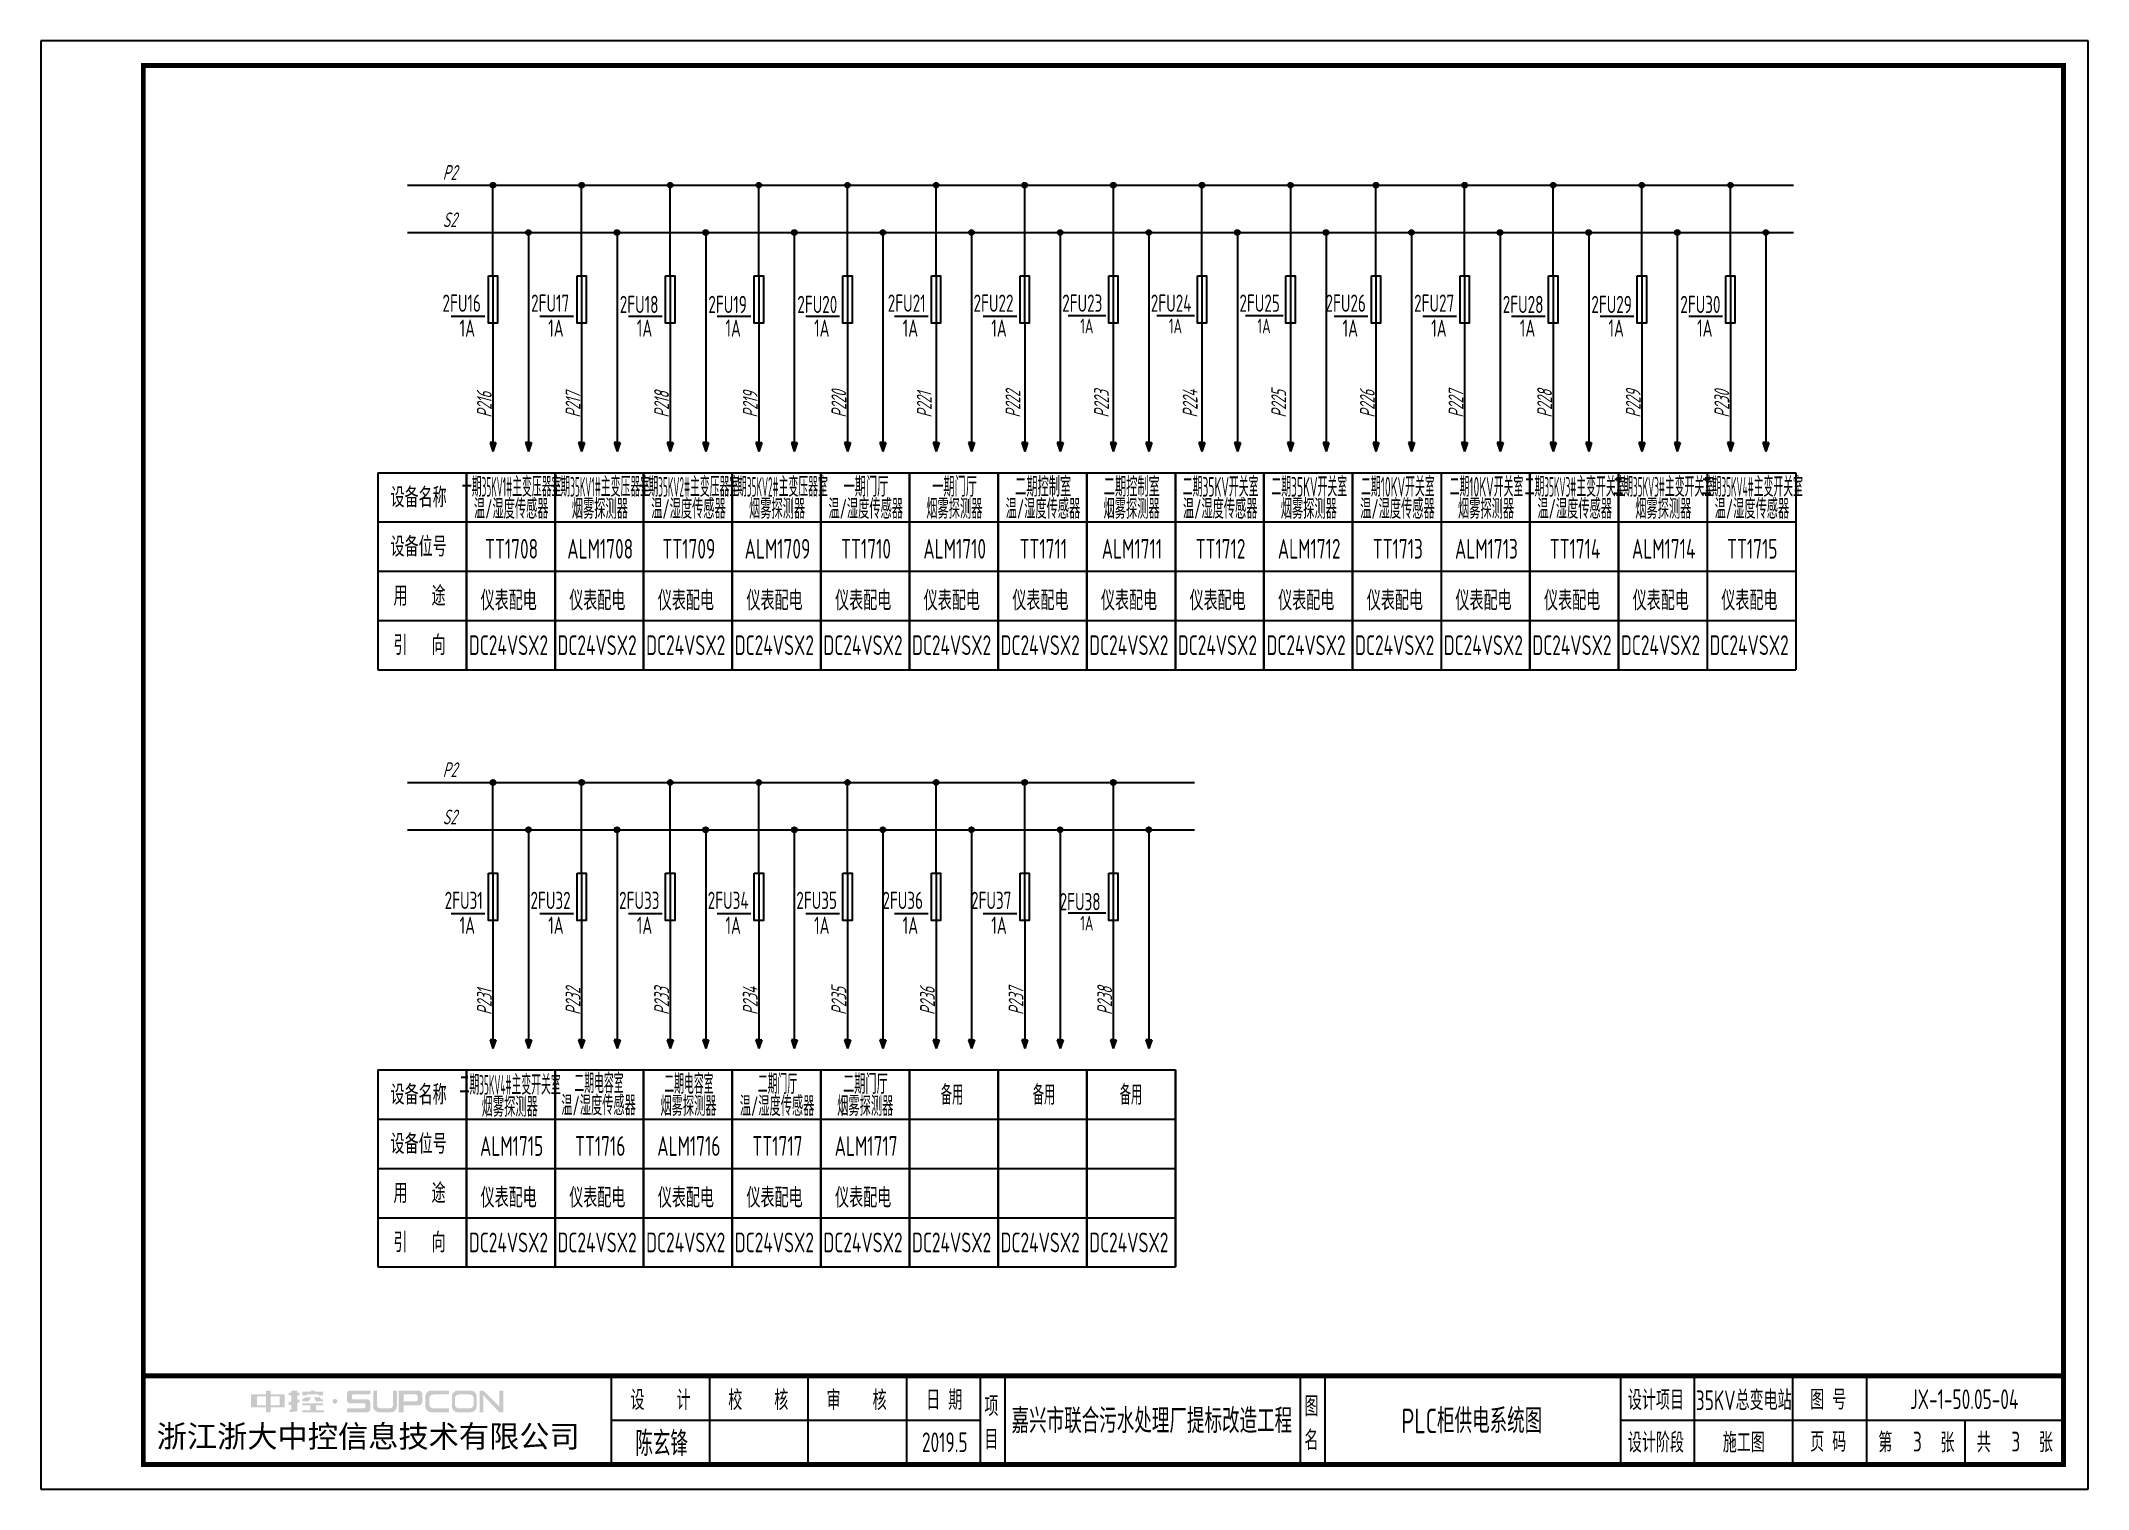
# Model space of a CAD drawing. Header units: millimetres. Extents: x 30557 to 235556, y -116603 to -73383.
# Drawn here: x 223082 to 227240, y -76323 to -73383 of the extents above; entities that cross this region are included whole.
import ezdxf
from ezdxf.enums import TextEntityAlignment as Align

# ---------------------------------------------------------------- set-up
doc = ezdxf.new("R2010")
doc.units = ezdxf.units.MM
for name, color, linetype in [('1', 3, 'Continuous'), ('AXIS', 4, 'Continuous'), ('文本层', 2, 'Continuous')]:
    doc.layers.add(name, color=color, linetype=linetype)
doc.layers.add('_Drawing', color=7, linetype='Continuous', lineweight=25)
doc.styles.add('supcon', font='sceie.shx', dxfattribs={"width": 0.75, "height": 40, "bigfont": 'sceic.shx'})
doc.styles.add('Title', font='', dxfattribs={"height": 45})
doc.styles.get('Title').set_extended_font_data('SimHei')

msp = doc.modelspace()

# ---------------------------------------------------------------- texts
at = {"color": 3, "style": 'supcon', "width": 0.75}
for s, height, p in [('35KV总变电站', 40, (226540.4, -76140.5)), ('陈玄锋', 50, (224342.5, -76228)), ('2019.5', 40, (224917.5, -76228)), ('3', 40, (226893, -76226.6))]:
    msp.add_text(s, height=height, dxfattribs=at).set_placement(p, align=Align.MIDDLE)
at = {"layer": '1', "color": 3, "style": 'supcon', "oblique": 15, "width": 0.75}
for s, p in [('P2', (223897.8, -73665)), ('S2', (223897.8, -73761)), ('P2', (223897.8, -74877.5)), ('S2', (223897.8, -74973.5))]:
    msp.add_text(s, height=30, dxfattribs=at).set_placement(p)
at = {"layer": '1', "color": 7, "style": 'supcon', "width": 0.75}
for s, height, p in [('2FU16', 35, (223897.3, -73932.8)), ('2FU17', 35, (224077.3, -73932.8)), ('2FU18', 35, (224257.3, -73935.4)), ('2FU19', 35, (224437.3, -73935.4)), ('2FU20', 35, (224618, -73935.4)), ('2FU21', 35, (224801.7, -73932.8)), ('2FU22', 35, (224976, -73932.8)), ('2FU23', 35, (225156, -73932.8)), ('2FU24', 35, (225336, -73932.8)), ('2FU25', 35, (225516, -73932.8)), ('2FU26', 35, (225690.8, -73932.8)), ('2FU27', 35, (225870.8, -73932.8)), ('2FU28', 35, (226050.8, -73935.4)), ('2FU29', 35, (226230.8, -73935.4)), ('2FU30', 35, (226411.5, -73935.4)), ('1A', 35, (223932.1, -73983.4)), ('1A', 35, (224112.1, -73983.4)), ('1A', 35, (224292.1, -73983.4)), ('1A', 35, (224472.1, -73983.4)), ('1A', 35, (224652.1, -73983.4)), ('1A', 35, (224832.1, -73983.4)), ('1A', 35, (225012.1, -73983.4)), ('1A', 35, (225725.6, -73983.4)), ('1A', 35, (225905.6, -73983.4)), ('1A', 35, (226085.6, -73983.4)), ('1A', 35, (226265.6, -73983.4)), ('1A', 35, (226445.6, -73983.4)), ('设备名称', 40, (223791.8, -74329.7)), ('设备位号', 40, (223791.8, -74429.7)), ('用   途', 40, (223797.8, -74529.7)), ('仪表配电', 40, (223974.8, -74539)), ('仪表配电', 40, (224154.8, -74539)), ('仪表配电', 40, (224334.8, -74539)), ('仪表配电', 40, (224514.8, -74539)), ('仪表配电', 40, (224694.8, -74539)), ('仪表配电', 40, (224874.8, -74539)), ('仪表配电', 40, (225054.8, -74539)), ('仪表配电', 40, (225234.8, -74539)), ('仪表配电', 40, (225414.8, -74539)), ('仪表配电', 40, (225594.8, -74539)), ('仪表配电', 40, (225774.8, -74539)), ('仪表配电', 40, (225954.8, -74539)), ('仪表配电', 40, (226134.8, -74539)), ('仪表配电', 40, (226314.8, -74539)), ('仪表配电', 40, (226494.8, -74539)), ('引   向', 40, (223797.7, -74629.7)), ('DC24VSX2', 40, (223951, -74629.7)), ('DC24VSX2', 40, (224131, -74629.7)), ('DC24VSX2', 40, (224311, -74629.7)), ('DC24VSX2', 40, (224491, -74629.7)), ('DC24VSX2', 40, (224671, -74629.7)), ('DC24VSX2', 40, (224851, -74629.7)), ('DC24VSX2', 40, (225031, -74629.7)), ('DC24VSX2', 40, (225211, -74629.7)), ('DC24VSX2', 40, (225391, -74629.7)), ('DC24VSX2', 40, (225571, -74629.7)), ('DC24VSX2', 40, (225751, -74629.7)), ('DC24VSX2', 40, (225931, -74629.7)), ('DC24VSX2', 40, (226111, -74629.7)), ('DC24VSX2', 40, (226291, -74629.7)), ('DC24VSX2', 40, (226471, -74629.7)), ('2FU31', 35, (223901.7, -75145.3)), ('2FU32', 35, (224076, -75145.3)), ('2FU33', 35, (224256, -75145.3)), ('2FU34', 35, (224436, -75145.3)), ('2FU35', 35, (224616, -75145.3)), ('2FU36', 35, (224790.8, -75145.3)), ('2FU37', 35, (224970.8, -75145.3)), ('2FU38', 35, (225150.8, -75147.9)), ('1A', 35, (223932.1, -75195.9)), ('1A', 35, (224112.1, -75195.9)), ('1A', 35, (224292.1, -75195.9)), ('1A', 35, (224472.1, -75195.9)), ('1A', 35, (224652.1, -75195.9)), ('1A', 35, (224832.1, -75195.9)), ('1A', 35, (225012.1, -75195.9)), ('设备名称', 40, (223791.8, -75542.3)), ('设备位号', 40, (223791.8, -75642.3)), ('用   途', 40, (223797.8, -75742.3)), ('仪表配电', 40, (223974.8, -75751.5)), ('仪表配电', 40, (224154.8, -75751.5)), ('仪表配电', 40, (224334.8, -75751.5)), ('仪表配电', 40, (224514.8, -75751.5)), ('仪表配电', 40, (224694.8, -75751.5)), ('引   向', 40, (223797.7, -75842.3)), ('DC24VSX2', 40, (223951, -75842.3)), ('DC24VSX2', 40, (224131, -75842.3)), ('DC24VSX2', 40, (224311, -75842.3)), ('DC24VSX2', 40, (224491, -75842.3)), ('DC24VSX2', 40, (224671, -75842.3)), ('DC24VSX2', 40, (224851, -75842.3)), ('DC24VSX2', 40, (225031, -75842.3)), ('DC24VSX2', 40, (225211, -75842.3))]:
    msp.add_text(s, height=height, dxfattribs=at).set_placement(p)
at = {"layer": '1', "color": 0, "style": 'supcon', "width": 0.75}
for p in [(225192.6, -73976.6), (225372.6, -73976.6), (225552.6, -73976.6), (225192.6, -75189.1)]:
    msp.add_text('1A', height=30, dxfattribs=at).set_placement(p)
at = {"layer": '1', "color": 7, "style": 'supcon', "oblique": 15, "width": 0.75}
for s, p in [('P216', (223997.5, -74147.7)), ('P217', (224177.5, -74147.7)), ('P218', (224357.5, -74147.7)), ('P219', (224537.5, -74147.7)), ('P220', (224717.5, -74147.7)), ('P221', (224891, -74147.7)), ('P222', (225071, -74147.7)), ('P223', (225251, -74147.7)), ('P224', (225431, -74147.7)), ('P225', (225611, -74147.7)), ('P226', (225791, -74147.7)), ('P227', (225971, -74147.7)), ('P228', (226151, -74147.7)), ('P229', (226331, -74147.7)), ('P230', (226511, -74147.7)), ('P232', (224177.5, -75360.3)), ('P233', (224357.5, -75360.3)), ('P235', (224717.5, -75360.3)), ('P236', (224897.5, -75360.3)), ('P237', (225077.5, -75360.3)), ('P238', (225257.5, -75360.3)), ('P231', (223997.5, -75360.3)), ('P234', (224537.5, -75360.3))]:
    msp.add_text(s, height=30, rotation=90.2156, dxfattribs=at).set_placement(p)
at = {"layer": '1', "color": 7, "style": 'supcon'}
for s, width, p in [('一期35KV1#主变压器室', 0.4, (224037.8, -74308.2)), ('一期35KV1#主变压器室', 0.4, (224217.8, -74308.2)), ('一期35KV2#主变压器室', 0.4, (224397.8, -74308.2)), ('一期35KV2#主变压器室', 0.4, (224577.8, -74308.2)), ('一期门厅', 0.6, (224757.4, -74308.2)), ('一期门厅', 0.6, (224937.4, -74308.2)), ('二期控制室', 0.6, (225117.4, -74308.2)), ('二期控制室', 0.6, (225297.4, -74308.2)), ('二期35KV开关室', 0.5, (225477.8, -74308.2)), ('二期35KV开关室', 0.5, (225657.8, -74308.2)), ('二期10KV开关室', 0.5, (225837.8, -74308.2)), ('二期10KV开关室', 0.5, (226017.8, -74308.2)), ('二期35KV3#主变开关室', 0.4, (226197.8, -74308.2)), ('二期35KV3#主变开关室', 0.4, (226377.8, -74308.2)), ('二期35KV4#主变开关室', 0.4, (226557.8, -74308.2)), ('温/湿度传感器', 0.6, (224037, -74353)), ('烟雾探测器', 0.6, (224217, -74353)), ('温/湿度传感器', 0.6, (224397, -74353)), ('烟雾探测器', 0.6, (224577, -74353)), ('温/湿度传感器', 0.6, (224757, -74353)), ('烟雾探测器', 0.6, (224937, -74353)), ('温/湿度传感器', 0.6, (225117, -74353)), ('烟雾探测器', 0.6, (225297, -74353)), ('温/湿度传感器', 0.6, (225477, -74353)), ('烟雾探测器', 0.6, (225657, -74353)), ('温/湿度传感器', 0.6, (225837, -74353)), ('烟雾探测器', 0.6, (226017, -74353)), ('温/湿度传感器', 0.6, (226197, -74353)), ('烟雾探测器', 0.6, (226377, -74353)), ('温/湿度传感器', 0.6, (226557, -74353)), ('TT1708', 0.75, (224037.7, -74434)), ('ALM1708', 0.75, (224217.7, -74434)), ('TT1709', 0.75, (224397.7, -74434)), ('ALM1709', 0.75, (224577.7, -74434)), ('TT1710', 0.75, (224757.7, -74434)), ('ALM1710', 0.75, (224937.7, -74434)), ('TT1711', 0.75, (225117.7, -74434)), ('ALM1711', 0.75, (225297.7, -74434)), ('TT1712', 0.75, (225477.7, -74434)), ('ALM1712', 0.75, (225657.7, -74434)), ('TT1713', 0.75, (225837.7, -74434)), ('ALM1713', 0.75, (226017.7, -74434)), ('TT1714', 0.75, (226197.7, -74434)), ('ALM1714', 0.75, (226377.7, -74434)), ('TT1715', 0.75, (226557.7, -74434)), ('二期35KV4#主变开关室', 0.4, (224034.7, -75522.3)), ('二期电容室', 0.4, (224215.1, -75519.4)), ('二期电容室', 0.4, (224397.8, -75520.8)), ('二期门厅', 0.4, (224577.8, -75520.8)), ('二期门厅', 0.6, (224756.3, -75520.8)), ('烟雾探测器', 0.6, (224034, -75567.1)), ('温/湿度传感器', 0.6, (224214.4, -75564.2)), ('烟雾探测器', 0.6, (224397, -75565.5)), ('温/湿度传感器', 0.6, (224577, -75565.5)), ('烟雾探测器', 0.6, (224756, -75565.5)), ('ALM1715', 0.75, (224037.7, -75646.5)), ('TT1716', 0.75, (224217.7, -75646.5)), ('ALM1716', 0.75, (224397.7, -75646.5)), ('TT1717', 0.75, (224577.7, -75646.5)), ('ALM1717', 0.75, (224757.7, -75646.5))]:
    msp.add_text(s, height=40, dxfattribs=dict(at, width=width)).set_placement(p, align=Align.CENTER)
at = {"layer": '_Drawing', "color": 3, "style": 'supcon', "width": 0.75}
for s, height, p in [('JX-1-50.05-04', 40, (226988.2, -76140.5)), ('嘉兴市联合污水处理厂提标改造工程', 50, (225338.1, -76181.9)), ('PLC柜供电系统图', 50, (225988.1, -76181.9)), ('3', 40, (227093, -76226.6))]:
    msp.add_text(s, height=height, dxfattribs=at).set_placement(p, align=Align.MIDDLE)
at = {"layer": '文本层', "color": 7, "style": 'supcon', "width": 0.6}
for p in [(224909.6, -75542.7), (225096.3, -75542.7), (225273, -75542.7)]:
    msp.add_text('备用', height=40, dxfattribs=at).set_placement(p)

# ---------------------------------------------------------------- blocks, each defined once
blk = doc.blocks.new('中控·SUPCON')
at = {"linetype": 'Continuous'}
h = blk.add_hatch(color=2, dxfattribs=at)
h.dxf.hatch_style = 1
h.paths.add_polyline_path([(34, 33), (20, 33), (20, 37), (15, 37), (15, 36), (15, 33), (0, 33), (0, 20), (13, 20), (15, 20), (15, 15), (20, 15), (20, 20), (22, 20), (34, 20)])
h.paths.add_polyline_path([(20, 30), (20, 31), (29, 31), (29, 22), (20, 22)], flags=16)
h.paths.add_polyline_path([(15, 30), (15, 22), (6, 22), (6, 31), (15, 31)], flags=16)
h.paths.add_polyline_path([(47, 32), (49, 32), (49, 35), (47, 35), (47, 37), (41, 37), (41, 35), (38, 35), (38, 32), (41, 32), (41, 25.8), (38, 25), (38, 22), (41, 22.8), (41, 18.3), (39, 17), (39, 15), (47, 16), (47, 24.5), (49, 25), (49, 28), (47, 27.5)])
h.paths.add_polyline_path([(61, 30), (55, 30), (52, 28), (52, 26), (58, 26)])
h.paths.add_polyline_path([(73, 28), (71, 28), (70, 30), (64, 30), (66, 26), (73, 26)])
h.paths.add_polyline_path([(73, 36), (64.6, 36), (64.6, 37), (60.4, 37), (60.4, 36), (52, 36), (52, 32), (56.8, 32), (56.8, 33.1), (68.2, 33.1), (68.2, 32), (73, 32)])
h.paths.add_polyline_path([(66, 22), (73, 22), (73, 24), (52, 24), (52, 22), (60, 22), (60, 17), (52, 17), (52, 15), (74, 15), (74, 17), (66, 17)])
h.paths.add_polyline_path([(82.7, 26.1, 1), (87.6, 26.1, 1)])
h.paths.add_polyline_path([(118, 28), (103.5, 28, -0.414214), (102.5, 29), (102.5, 32, -0.414214), (103.5, 33), (121, 33), (121, 37), (100.5, 37, 0.414214), (97.5, 34), (97.5, 27, 0.414214), (100.5, 24), (115, 24, -0.414214), (116, 23), (116, 20, -0.414214), (115, 19), (97.5, 19), (97.5, 15), (118, 15, 0.414214), (121, 18), (121, 25, 0.414214)])
h.paths.add_polyline_path([(128, 37), (124, 37), (124, 36), (124, 21, 0.414214), (130, 15), (142, 15, 0.414214), (148, 21), (148, 37), (144, 37), (144, 22, -0.414214), (141, 19), (131, 19, -0.414214), (128, 22)])
h.paths.add_polyline_path([(174, 26), (174, 33, 0.414214), (170, 37), (150, 37), (150, 36), (150, 15), (155, 15), (155, 22), (170, 22, 0.414214)])
h.paths.add_polyline_path([(167, 26), (155, 26), (155, 33), (167, 33, -0.414214), (169, 31), (169, 28, -0.414214)], flags=16)
h.paths.add_polyline_path([(201, 19), (185, 19, -0.414214), (181, 23), (181, 29, -0.414214), (185, 33), (201, 33), (201, 37), (183, 37, 0.414214), (177, 31), (177, 21, 0.414214), (183, 15), (201, 15)])
h.paths.add_polyline_path([(229, 21), (229, 31, 0.414214), (223, 37), (210, 37, 0.414214), (204, 31), (204, 21, 0.414214), (210, 15), (223, 15, 0.414214)])
h.paths.add_polyline_path([(207, 23), (207, 29, -0.414214), (211, 33), (222, 33, -0.414214), (226, 29), (226, 23, -0.414214), (222, 19), (211, 19, -0.414214)], flags=16)
h.paths.add_polyline_path([(236, 32.1), (252, 15), (256, 15), (256, 37), (252, 37), (252, 21), (236, 37), (232, 37), (232, 36), (232, 15), (236, 15)])
h = blk.add_hatch(color=2, dxfattribs=at)
h.dxf.hatch_style = 1
h.paths.add_polyline_path([(34, 33), (20, 33), (20, 37), (15, 37), (15, 36), (15, 33), (0, 33), (0, 20), (13, 20), (15, 20), (15, 15), (20, 15), (20, 20), (22, 20), (34, 20)])
h.paths.add_polyline_path([(20, 30), (20, 31), (29, 31), (29, 22), (20, 22)], flags=16)
h.paths.add_polyline_path([(15, 30), (15, 22), (6, 22), (6, 31), (15, 31)], flags=16)
h.paths.add_polyline_path([(47, 32), (49, 32), (49, 35), (47, 35), (47, 37), (41, 37), (41, 35), (38, 35), (38, 32), (41, 32), (41, 25.8), (38, 25), (38, 22), (41, 22.8), (41, 18.3), (39, 17), (39, 15), (47, 16), (47, 24.5), (49, 25), (49, 28), (47, 27.5)])
h.paths.add_polyline_path([(61, 30), (55, 30), (52, 28), (52, 26), (58, 26)])
h.paths.add_polyline_path([(73, 28), (71, 28), (70, 30), (64, 30), (66, 26), (73, 26)])
h.paths.add_polyline_path([(73, 36), (64.6, 36), (64.6, 37), (60.4, 37), (60.4, 36), (52, 36), (52, 32), (56.8, 32), (56.8, 33.1), (68.2, 33.1), (68.2, 32), (73, 32)])
h.paths.add_polyline_path([(66, 22), (73, 22), (73, 24), (52, 24), (52, 22), (60, 22), (60, 17), (52, 17), (52, 15), (74, 15), (74, 17), (66, 17)])
h.paths.add_polyline_path([(82.7, 26.1, 1), (87.6, 26.1, 1)])
h.paths.add_polyline_path([(118, 28), (103.5, 28, -0.414214), (102.5, 29), (102.5, 32, -0.414214), (103.5, 33), (121, 33), (121, 37), (100.5, 37, 0.414214), (97.5, 34), (97.5, 27, 0.414214), (100.5, 24), (115, 24, -0.414214), (116, 23), (116, 20, -0.414214), (115, 19), (97.5, 19), (97.5, 15), (118, 15, 0.414214), (121, 18), (121, 25, 0.414214)])
h.paths.add_polyline_path([(128, 37), (124, 37), (124, 36), (124, 21, 0.414214), (130, 15), (142, 15, 0.414214), (148, 21), (148, 37), (144, 37), (144, 22, -0.414214), (141, 19), (131, 19, -0.414214), (128, 22)])
h.paths.add_polyline_path([(174, 26), (174, 33, 0.414214), (170, 37), (150, 37), (150, 36), (150, 15), (155, 15), (155, 22), (170, 22, 0.414214)])
h.paths.add_polyline_path([(167, 26), (155, 26), (155, 33), (167, 33, -0.414214), (169, 31), (169, 28, -0.414214)], flags=16)
h.paths.add_polyline_path([(201, 19), (185, 19, -0.414214), (181, 23), (181, 29, -0.414214), (185, 33), (201, 33), (201, 37), (183, 37, 0.414214), (177, 31), (177, 21, 0.414214), (183, 15), (201, 15)])
h.paths.add_polyline_path([(229, 21), (229, 31, 0.414214), (223, 37), (210, 37, 0.414214), (204, 31), (204, 21, 0.414214), (210, 15), (223, 15, 0.414214)])
h.paths.add_polyline_path([(207, 23), (207, 29, -0.414214), (211, 33), (222, 33, -0.414214), (226, 29), (226, 23, -0.414214), (222, 19), (211, 19, -0.414214)], flags=16)
h.paths.add_polyline_path([(236, 32.1), (252, 15), (256, 15), (256, 37), (252, 37), (252, 21), (236, 37), (232, 37), (232, 36), (232, 15), (236, 15)])
h = blk.add_hatch(color=2, dxfattribs=at)
h.dxf.hatch_style = 1
h.paths.add_polyline_path([(34, 33), (20, 33), (20, 37), (15, 37), (15, 36), (15, 33), (0, 33), (0, 20), (13, 20), (15, 20), (15, 15), (20, 15), (20, 20), (22, 20), (34, 20)])
h.paths.add_polyline_path([(20, 30), (20, 31), (29, 31), (29, 22), (20, 22)], flags=16)
h.paths.add_polyline_path([(15, 30), (15, 22), (6, 22), (6, 31), (15, 31)], flags=16)
h.paths.add_polyline_path([(47, 32), (49, 32), (49, 35), (47, 35), (47, 37), (41, 37), (41, 35), (38, 35), (38, 32), (41, 32), (41, 25.8), (38, 25), (38, 22), (41, 22.8), (41, 18.3), (39, 17), (39, 15), (47, 16), (47, 24.5), (49, 25), (49, 28), (47, 27.5)])
h.paths.add_polyline_path([(61, 30), (55, 30), (52, 28), (52, 26), (58, 26)])
h.paths.add_polyline_path([(73, 28), (71, 28), (70, 30), (64, 30), (66, 26), (73, 26)])
h.paths.add_polyline_path([(73, 36), (64.6, 36), (64.6, 37), (60.4, 37), (60.4, 36), (52, 36), (52, 32), (56.8, 32), (56.8, 33.1), (68.2, 33.1), (68.2, 32), (73, 32)])
h.paths.add_polyline_path([(66, 22), (73, 22), (73, 24), (52, 24), (52, 22), (60, 22), (60, 17), (52, 17), (52, 15), (74, 15), (74, 17), (66, 17)])
h.paths.add_polyline_path([(82.7, 26.1, 1), (87.6, 26.1, 1)])
h.paths.add_polyline_path([(118, 28), (103.5, 28, -0.414214), (102.5, 29), (102.5, 32, -0.414214), (103.5, 33), (121, 33), (121, 37), (100.5, 37, 0.414214), (97.5, 34), (97.5, 27, 0.414214), (100.5, 24), (115, 24, -0.414214), (116, 23), (116, 20, -0.414214), (115, 19), (97.5, 19), (97.5, 15), (118, 15, 0.414214), (121, 18), (121, 25, 0.414214)])
h.paths.add_polyline_path([(128, 37), (124, 37), (124, 36), (124, 21, 0.414214), (130, 15), (142, 15, 0.414214), (148, 21), (148, 37), (144, 37), (144, 22, -0.414214), (141, 19), (131, 19, -0.414214), (128, 22)])
h.paths.add_polyline_path([(174, 26), (174, 33, 0.414214), (170, 37), (150, 37), (150, 36), (150, 15), (155, 15), (155, 22), (170, 22, 0.414214)])
h.paths.add_polyline_path([(167, 26), (155, 26), (155, 33), (167, 33, -0.414214), (169, 31), (169, 28, -0.414214)], flags=16)
h.paths.add_polyline_path([(201, 19), (185, 19, -0.414214), (181, 23), (181, 29, -0.414214), (185, 33), (201, 33), (201, 37), (183, 37, 0.414214), (177, 31), (177, 21, 0.414214), (183, 15), (201, 15)])
h.paths.add_polyline_path([(229, 21), (229, 31, 0.414214), (223, 37), (210, 37, 0.414214), (204, 31), (204, 21, 0.414214), (210, 15), (223, 15, 0.414214)])
h.paths.add_polyline_path([(207, 23), (207, 29, -0.414214), (211, 33), (222, 33, -0.414214), (226, 29), (226, 23, -0.414214), (222, 19), (211, 19, -0.414214)], flags=16)
h.paths.add_polyline_path([(236, 32.1), (252, 15), (256, 15), (256, 37), (252, 37), (252, 21), (236, 37), (232, 37), (232, 36), (232, 15), (236, 15)])
h = blk.add_hatch(color=2, dxfattribs=at)
h.dxf.hatch_style = 1
h.paths.add_polyline_path([(34, 33), (20, 33), (20, 37), (15, 37), (15, 36), (15, 33), (0, 33), (0, 20), (13, 20), (15, 20), (15, 15), (20, 15), (20, 20), (22, 20), (34, 20)])
h.paths.add_polyline_path([(20, 30), (20, 31), (29, 31), (29, 22), (20, 22)], flags=16)
h.paths.add_polyline_path([(15, 30), (15, 22), (6, 22), (6, 31), (15, 31)], flags=16)
h.paths.add_polyline_path([(47, 32), (49, 32), (49, 35), (47, 35), (47, 37), (41, 37), (41, 35), (38, 35), (38, 32), (41, 32), (41, 25.8), (38, 25), (38, 22), (41, 22.8), (41, 18.3), (39, 17), (39, 15), (47, 16), (47, 24.5), (49, 25), (49, 28), (47, 27.5)])
h.paths.add_polyline_path([(61, 30), (55, 30), (52, 28), (52, 26), (58, 26)])
h.paths.add_polyline_path([(73, 28), (71, 28), (70, 30), (64, 30), (66, 26), (73, 26)])
h.paths.add_polyline_path([(73, 36), (64.6, 36), (64.6, 37), (60.4, 37), (60.4, 36), (52, 36), (52, 32), (56.8, 32), (56.8, 33.1), (68.2, 33.1), (68.2, 32), (73, 32)])
h.paths.add_polyline_path([(66, 22), (73, 22), (73, 24), (52, 24), (52, 22), (60, 22), (60, 17), (52, 17), (52, 15), (74, 15), (74, 17), (66, 17)])
h.paths.add_polyline_path([(82.7, 26.1, 1), (87.6, 26.1, 1)])
h.paths.add_polyline_path([(118, 28), (103.5, 28, -0.414214), (102.5, 29), (102.5, 32, -0.414214), (103.5, 33), (121, 33), (121, 37), (100.5, 37, 0.414214), (97.5, 34), (97.5, 27, 0.414214), (100.5, 24), (115, 24, -0.414214), (116, 23), (116, 20, -0.414214), (115, 19), (97.5, 19), (97.5, 15), (118, 15, 0.414214), (121, 18), (121, 25, 0.414214)])
h.paths.add_polyline_path([(128, 37), (124, 37), (124, 36), (124, 21, 0.414214), (130, 15), (142, 15, 0.414214), (148, 21), (148, 37), (144, 37), (144, 22, -0.414214), (141, 19), (131, 19, -0.414214), (128, 22)])
h.paths.add_polyline_path([(174, 26), (174, 33, 0.414214), (170, 37), (150, 37), (150, 36), (150, 15), (155, 15), (155, 22), (170, 22, 0.414214)])
h.paths.add_polyline_path([(167, 26), (155, 26), (155, 33), (167, 33, -0.414214), (169, 31), (169, 28, -0.414214)], flags=16)
h.paths.add_polyline_path([(201, 19), (185, 19, -0.414214), (181, 23), (181, 29, -0.414214), (185, 33), (201, 33), (201, 37), (183, 37, 0.414214), (177, 31), (177, 21, 0.414214), (183, 15), (201, 15)])
h.paths.add_polyline_path([(229, 21), (229, 31, 0.414214), (223, 37), (210, 37, 0.414214), (204, 31), (204, 21, 0.414214), (210, 15), (223, 15, 0.414214)])
h.paths.add_polyline_path([(207, 23), (207, 29, -0.414214), (211, 33), (222, 33, -0.414214), (226, 29), (226, 23, -0.414214), (222, 19), (211, 19, -0.414214)], flags=16)
h.paths.add_polyline_path([(236, 32.1), (252, 15), (256, 15), (256, 37), (252, 37), (252, 21), (236, 37), (232, 37), (232, 36), (232, 15), (236, 15)])
h = blk.add_hatch(color=2, dxfattribs=at)
h.dxf.hatch_style = 1
h.paths.add_polyline_path([(34, 33), (20, 33), (20, 37), (15, 37), (15, 36), (15, 33), (0, 33), (0, 20), (13, 20), (15, 20), (15, 15), (20, 15), (20, 20), (22, 20), (34, 20)])
h.paths.add_polyline_path([(20, 30), (20, 31), (29, 31), (29, 22), (20, 22)], flags=16)
h.paths.add_polyline_path([(15, 30), (15, 22), (6, 22), (6, 31), (15, 31)], flags=16)
h.paths.add_polyline_path([(47, 32), (49, 32), (49, 35), (47, 35), (47, 37), (41, 37), (41, 35), (38, 35), (38, 32), (41, 32), (41, 25.8), (38, 25), (38, 22), (41, 22.8), (41, 18.3), (39, 17), (39, 15), (47, 16), (47, 24.5), (49, 25), (49, 28), (47, 27.5)])
h.paths.add_polyline_path([(61, 30), (55, 30), (52, 28), (52, 26), (58, 26)])
h.paths.add_polyline_path([(73, 28), (71, 28), (70, 30), (64, 30), (66, 26), (73, 26)])
h.paths.add_polyline_path([(73, 36), (64.6, 36), (64.6, 37), (60.4, 37), (60.4, 36), (52, 36), (52, 32), (56.8, 32), (56.8, 33.1), (68.2, 33.1), (68.2, 32), (73, 32)])
h.paths.add_polyline_path([(66, 22), (73, 22), (73, 24), (52, 24), (52, 22), (60, 22), (60, 17), (52, 17), (52, 15), (74, 15), (74, 17), (66, 17)])
h.paths.add_polyline_path([(82.7, 26.1, 1), (87.6, 26.1, 1)])
h.paths.add_polyline_path([(118, 28), (103.5, 28, -0.414214), (102.5, 29), (102.5, 32, -0.414214), (103.5, 33), (121, 33), (121, 37), (100.5, 37, 0.414214), (97.5, 34), (97.5, 27, 0.414214), (100.5, 24), (115, 24, -0.414214), (116, 23), (116, 20, -0.414214), (115, 19), (97.5, 19), (97.5, 15), (118, 15, 0.414214), (121, 18), (121, 25, 0.414214)])
h.paths.add_polyline_path([(128, 37), (124, 37), (124, 36), (124, 21, 0.414214), (130, 15), (142, 15, 0.414214), (148, 21), (148, 37), (144, 37), (144, 22, -0.414214), (141, 19), (131, 19, -0.414214), (128, 22)])
h.paths.add_polyline_path([(174, 26), (174, 33, 0.414214), (170, 37), (150, 37), (150, 36), (150, 15), (155, 15), (155, 22), (170, 22, 0.414214)])
h.paths.add_polyline_path([(167, 26), (155, 26), (155, 33), (167, 33, -0.414214), (169, 31), (169, 28, -0.414214)], flags=16)
h.paths.add_polyline_path([(201, 19), (185, 19, -0.414214), (181, 23), (181, 29, -0.414214), (185, 33), (201, 33), (201, 37), (183, 37, 0.414214), (177, 31), (177, 21, 0.414214), (183, 15), (201, 15)])
h.paths.add_polyline_path([(229, 21), (229, 31, 0.414214), (223, 37), (210, 37, 0.414214), (204, 31), (204, 21, 0.414214), (210, 15), (223, 15, 0.414214)])
h.paths.add_polyline_path([(207, 23), (207, 29, -0.414214), (211, 33), (222, 33, -0.414214), (226, 29), (226, 23, -0.414214), (222, 19), (211, 19, -0.414214)], flags=16)
h.paths.add_polyline_path([(236, 32.1), (252, 15), (256, 15), (256, 37), (252, 37), (252, 21), (236, 37), (232, 37), (232, 36), (232, 15), (236, 15)])
h = blk.add_hatch(color=2, dxfattribs=at)
h.dxf.hatch_style = 1
h.paths.add_polyline_path([(34, 33), (20, 33), (20, 37), (15, 37), (15, 36), (15, 33), (0, 33), (0, 20), (13, 20), (15, 20), (15, 15), (20, 15), (20, 20), (22, 20), (34, 20)])
h.paths.add_polyline_path([(20, 30), (20, 31), (29, 31), (29, 22), (20, 22)], flags=16)
h.paths.add_polyline_path([(15, 30), (15, 22), (6, 22), (6, 31), (15, 31)], flags=16)
h.paths.add_polyline_path([(47, 32), (49, 32), (49, 35), (47, 35), (47, 37), (41, 37), (41, 35), (38, 35), (38, 32), (41, 32), (41, 25.8), (38, 25), (38, 22), (41, 22.8), (41, 18.3), (39, 17), (39, 15), (47, 16), (47, 24.5), (49, 25), (49, 28), (47, 27.5)])
h.paths.add_polyline_path([(61, 30), (55, 30), (52, 28), (52, 26), (58, 26)])
h.paths.add_polyline_path([(73, 28), (71, 28), (70, 30), (64, 30), (66, 26), (73, 26)])
h.paths.add_polyline_path([(73, 36), (64.6, 36), (64.6, 37), (60.4, 37), (60.4, 36), (52, 36), (52, 32), (56.8, 32), (56.8, 33.1), (68.2, 33.1), (68.2, 32), (73, 32)])
h.paths.add_polyline_path([(66, 22), (73, 22), (73, 24), (52, 24), (52, 22), (60, 22), (60, 17), (52, 17), (52, 15), (74, 15), (74, 17), (66, 17)])
h.paths.add_polyline_path([(82.7, 26.1, 1), (87.6, 26.1, 1)])
h.paths.add_polyline_path([(118, 28), (103.5, 28, -0.414214), (102.5, 29), (102.5, 32, -0.414214), (103.5, 33), (121, 33), (121, 37), (100.5, 37, 0.414214), (97.5, 34), (97.5, 27, 0.414214), (100.5, 24), (115, 24, -0.414214), (116, 23), (116, 20, -0.414214), (115, 19), (97.5, 19), (97.5, 15), (118, 15, 0.414214), (121, 18), (121, 25, 0.414214)])
h.paths.add_polyline_path([(128, 37), (124, 37), (124, 36), (124, 21, 0.414214), (130, 15), (142, 15, 0.414214), (148, 21), (148, 37), (144, 37), (144, 22, -0.414214), (141, 19), (131, 19, -0.414214), (128, 22)])
h.paths.add_polyline_path([(174, 26), (174, 33, 0.414214), (170, 37), (150, 37), (150, 36), (150, 15), (155, 15), (155, 22), (170, 22, 0.414214)])
h.paths.add_polyline_path([(167, 26), (155, 26), (155, 33), (167, 33, -0.414214), (169, 31), (169, 28, -0.414214)], flags=16)
h.paths.add_polyline_path([(201, 19), (185, 19, -0.414214), (181, 23), (181, 29, -0.414214), (185, 33), (201, 33), (201, 37), (183, 37, 0.414214), (177, 31), (177, 21, 0.414214), (183, 15), (201, 15)])
h.paths.add_polyline_path([(229, 21), (229, 31, 0.414214), (223, 37), (210, 37, 0.414214), (204, 31), (204, 21, 0.414214), (210, 15), (223, 15, 0.414214)])
h.paths.add_polyline_path([(207, 23), (207, 29, -0.414214), (211, 33), (222, 33, -0.414214), (226, 29), (226, 23, -0.414214), (222, 19), (211, 19, -0.414214)], flags=16)
h.paths.add_polyline_path([(236, 32.1), (252, 15), (256, 15), (256, 37), (252, 37), (252, 21), (236, 37), (232, 37), (232, 36), (232, 15), (236, 15)])
blk = doc.blocks.new('supcon图框')
at = {"linetype": 'Continuous'}
for p, q in [((6145.7, 4361.7), (1987.7, 4361.7)), ((1987.7, 4361.7), (1987.7, 1421.7)), ((6145.7, 1421.7), (6145.7, 4361.7)), ((1987.7, 1421.7), (6145.7, 1421.7))]:
    blk.add_line(p, q, dxfattribs=at)
for p, q in [((3145.7, 1651.7), (3145.7, 1471.7)), ((3345.7, 1651.7), (3345.7, 1471.7)), ((3545.7, 1651.7), (3545.7, 1471.7)), ((3745.7, 1651.7), (3745.7, 1471.7)), ((3895.7, 1651.7), (3895.7, 1471.7)), ((3945.7, 1651.7), (3945.7, 1471.7)), ((4545.7, 1651.7), (4545.7, 1471.7)), ((4595.7, 1651.7), (4595.7, 1471.7)), ((5195.7, 1651.7), (5195.7, 1471.7)), ((5345.7, 1651.7), (5345.7, 1471.7)), ((5545.7, 1651.7), (5545.7, 1471.7)), ((5695.7, 1651.7), (5695.7, 1471.7)), ((3145.7, 1561.7), (3895.7, 1561.7)), ((5195.7, 1561.7), (6095.7, 1561.7)), ((5895.7, 1561.7), (5895.7, 1471.7))]:
    blk.add_line(p, q)
at = {"linetype": 'Continuous', "const_width": 10}
blk.add_lwpolyline([(2195.7, 4311.7), (6095.7, 4311.7), (6095.7, 1471.7), (2195.7, 1471.7)], close=True, dxfattribs=at)
blk.add_lwpolyline([(2195.7, 1651.7), (6095.7, 1651.7)], dxfattribs=at)
at = {"linetype": 'Continuous', "xscale": 2, "yscale": 2, "zscale": 2}
blk.add_blockref('中控·SUPCON', (2414.6, 1547.7), dxfattribs=at)
at = {"style": 'supcon', "width": 0.75}
for s, p in [('设    计', (3246.2, 1604.2)), ('校    核', (3444.8, 1604.2)), ('审    核', (3644.5, 1604.2)), ('日 期', (3822.5, 1604.2)), ('设计项目', (5268, 1604.2)), ('图 号', (5618, 1604.2)), ('项', (3918.2, 1590.7)), ('图', (4568.2, 1590.7)), ('目', (3918.2, 1522.9)), ('名', (4568.2, 1522.9)), ('设计阶段', (5268, 1518.1)), ('施工图', (5446.5, 1518.1)), ('页 码', (5618, 1518.1)), ('第      张', (5797, 1518.1)), ('共      张', (5997, 1518.1))]:
    blk.add_text(s, height=40, dxfattribs=at).set_placement(p, align=Align.MIDDLE)
at = {"style": 'Title'}
blk.add_text('浙江浙大中控信息技术有限公司', height=45, dxfattribs=at).set_placement((2222.8, 1506.2))

# ---------------------------------------------------------------- hatches: boundary and pattern name
h = msp.add_hatch(color=256)
h.dxf.hatch_style = 1
h.paths.add_polyline_path([(224004.9, -73675.8, 1), (223994.9, -73675.8, 1)])
h = msp.add_hatch(color=256)
h.dxf.hatch_style = 1
h.paths.add_polyline_path([(224184.9, -73675.7, 1), (224174.9, -73675.7, 1)])
h = msp.add_hatch(color=256)
h.dxf.hatch_style = 1
h.paths.add_polyline_path([(224364.9, -73675.8, 1), (224354.9, -73675.8, 1)])
h = msp.add_hatch(color=256)
h.dxf.hatch_style = 1
h.paths.add_polyline_path([(224544.9, -73675.8, 1), (224534.9, -73675.8, 1)])
h = msp.add_hatch(color=256)
h.dxf.hatch_style = 1
h.paths.add_polyline_path([(224724.9, -73675.8, 1), (224714.9, -73675.8, 1)])
h = msp.add_hatch(color=256)
h.dxf.hatch_style = 1
h.paths.add_polyline_path([(224904.9, -73675.7, 1), (224894.9, -73675.7, 1)])
h = msp.add_hatch(color=256)
h.dxf.hatch_style = 1
h.paths.add_polyline_path([(225084.9, -73675.7, 1), (225074.9, -73675.7, 1)])
h = msp.add_hatch(color=256)
h.dxf.hatch_style = 1
h.paths.add_polyline_path([(225264.9, -73675.7, 1), (225254.9, -73675.7, 1)])
h = msp.add_hatch(color=256)
h.dxf.hatch_style = 1
h.paths.add_polyline_path([(225444.9, -73675.8, 1), (225434.9, -73675.8, 1)])
h = msp.add_hatch(color=256)
h.dxf.hatch_style = 1
h.paths.add_polyline_path([(225624.9, -73675.8, 1), (225614.9, -73675.8, 1)])
h = msp.add_hatch(color=256)
h.dxf.hatch_style = 1
h.paths.add_polyline_path([(225798.4, -73675.8, 1), (225788.4, -73675.8, 1)])
h = msp.add_hatch(color=256)
h.dxf.hatch_style = 1
h.paths.add_polyline_path([(225978.4, -73675.7, 1), (225968.4, -73675.7, 1)])
h = msp.add_hatch(color=256)
h.dxf.hatch_style = 1
h.paths.add_polyline_path([(226158.4, -73675.8, 1), (226148.4, -73675.8, 1)])
h = msp.add_hatch(color=256)
h.dxf.hatch_style = 1
h.paths.add_polyline_path([(226338.4, -73675.8, 1), (226328.4, -73675.8, 1)])
h = msp.add_hatch(color=256)
h.dxf.hatch_style = 1
h.paths.add_polyline_path([(226518.4, -73675.8, 1), (226508.4, -73675.8, 1)])
h = msp.add_hatch(color=256)
h.dxf.hatch_style = 1
h.paths.add_polyline_path([(224076.9, -73771.8, 1), (224066.9, -73771.8, 1)])
h = msp.add_hatch(color=256)
h.dxf.hatch_style = 1
h.paths.add_polyline_path([(224256.9, -73771.8, 1), (224246.9, -73771.8, 1)])
h = msp.add_hatch(color=256)
h.dxf.hatch_style = 1
h.paths.add_polyline_path([(224436.9, -73771.8, 1), (224426.9, -73771.8, 1)])
h = msp.add_hatch(color=256)
h.dxf.hatch_style = 1
h.paths.add_polyline_path([(224616.9, -73771.8, 1), (224606.9, -73771.8, 1)])
h = msp.add_hatch(color=256)
h.dxf.hatch_style = 1
h.paths.add_polyline_path([(224796.9, -73771.8, 1), (224786.9, -73771.8, 1)])
h = msp.add_hatch(color=256)
h.dxf.hatch_style = 1
h.paths.add_polyline_path([(224976.9, -73771.8, 1), (224966.9, -73771.8, 1)])
h = msp.add_hatch(color=256)
h.dxf.hatch_style = 1
h.paths.add_polyline_path([(225156.9, -73771.8, 1), (225146.9, -73771.8, 1)])
h = msp.add_hatch(color=256)
h.dxf.hatch_style = 1
h.paths.add_polyline_path([(225336.9, -73771.8, 1), (225326.9, -73771.8, 1)])
h = msp.add_hatch(color=256)
h.dxf.hatch_style = 1
h.paths.add_polyline_path([(225516.9, -73771.8, 1), (225506.9, -73771.8, 1)])
h = msp.add_hatch(color=256)
h.dxf.hatch_style = 1
h.paths.add_polyline_path([(225696.9, -73771.8, 1), (225686.9, -73771.8, 1)])
h = msp.add_hatch(color=256)
h.dxf.hatch_style = 1
h.paths.add_polyline_path([(225870.4, -73771.8, 1), (225860.4, -73771.8, 1)])
h = msp.add_hatch(color=256)
h.dxf.hatch_style = 1
h.paths.add_polyline_path([(226050.4, -73771.8, 1), (226040.4, -73771.8, 1)])
h = msp.add_hatch(color=256)
h.dxf.hatch_style = 1
h.paths.add_polyline_path([(226230.4, -73771.8, 1), (226220.4, -73771.8, 1)])
h = msp.add_hatch(color=256)
h.dxf.hatch_style = 1
h.paths.add_polyline_path([(226410.4, -73771.8, 1), (226400.4, -73771.8, 1)])
h = msp.add_hatch(color=256)
h.dxf.hatch_style = 1
h.paths.add_polyline_path([(226590.4, -73771.8, 1), (226580.4, -73771.8, 1)])
h = msp.add_hatch(color=256)
h.dxf.hatch_style = 1
h.paths.add_polyline_path([(224004.9, -74888.4, 1), (223994.9, -74888.4, 1)])
h = msp.add_hatch(color=256)
h.dxf.hatch_style = 1
h.paths.add_polyline_path([(224184.9, -74888.3, 1), (224174.9, -74888.3, 1)])
h = msp.add_hatch(color=256)
h.dxf.hatch_style = 1
h.paths.add_polyline_path([(224364.9, -74888.4, 1), (224354.9, -74888.4, 1)])
h = msp.add_hatch(color=256)
h.dxf.hatch_style = 1
h.paths.add_polyline_path([(224544.9, -74888.4, 1), (224534.9, -74888.4, 1)])
h = msp.add_hatch(color=256)
h.dxf.hatch_style = 1
h.paths.add_polyline_path([(224724.9, -74888.4, 1), (224714.9, -74888.4, 1)])
h = msp.add_hatch(color=256)
h.dxf.hatch_style = 1
h.paths.add_polyline_path([(224904.9, -74888.3, 1), (224894.9, -74888.3, 1)])
h = msp.add_hatch(color=256)
h.dxf.hatch_style = 1
h.paths.add_polyline_path([(225084.9, -74888.3, 1), (225074.9, -74888.3, 1)])
h = msp.add_hatch(color=256)
h.dxf.hatch_style = 1
h.paths.add_polyline_path([(225264.9, -74888.3, 1), (225254.9, -74888.3, 1)])
h = msp.add_hatch(color=256)
h.dxf.hatch_style = 1
h.paths.add_polyline_path([(224076.9, -74984.4, 1), (224066.9, -74984.4, 1)])
h = msp.add_hatch(color=256)
h.dxf.hatch_style = 1
h.paths.add_polyline_path([(224256.9, -74984.4, 1), (224246.9, -74984.4, 1)])
h = msp.add_hatch(color=256)
h.dxf.hatch_style = 1
h.paths.add_polyline_path([(224436.9, -74984.4, 1), (224426.9, -74984.4, 1)])
h = msp.add_hatch(color=256)
h.dxf.hatch_style = 1
h.paths.add_polyline_path([(224616.9, -74984.4, 1), (224606.9, -74984.4, 1)])
h = msp.add_hatch(color=256)
h.dxf.hatch_style = 1
h.paths.add_polyline_path([(224796.9, -74984.4, 1), (224786.9, -74984.4, 1)])
h = msp.add_hatch(color=256)
h.dxf.hatch_style = 1
h.paths.add_polyline_path([(224976.9, -74984.4, 1), (224966.9, -74984.4, 1)])
h = msp.add_hatch(color=256)
h.dxf.hatch_style = 1
h.paths.add_polyline_path([(225156.9, -74984.4, 1), (225146.9, -74984.4, 1)])
h = msp.add_hatch(color=256)
h.dxf.hatch_style = 1
h.paths.add_polyline_path([(225336.9, -74984.4, 1), (225326.9, -74984.4, 1)])
at = {"layer": '1'}
for color, points in [(37, [(223999.9, -74198.2), (223993.9, -74198.2), (223999.9, -74216.2), (224005.9, -74198.2)]), (5, [(224077.9, -74198.2), (224071.9, -74198.2), (224065.9, -74198.2), (224071.9, -74216.2)]), (37, [(224179.9, -74198.2), (224173.9, -74198.2), (224179.9, -74216.2), (224185.9, -74198.2)]), (5, [(224257.9, -74198.2), (224251.9, -74198.2), (224245.9, -74198.2), (224251.9, -74216.2)]), (37, [(224359.9, -74198.2), (224353.9, -74198.2), (224359.9, -74216.2), (224365.9, -74198.2)]), (5, [(224437.9, -74198.2), (224431.9, -74198.2), (224425.9, -74198.2), (224431.9, -74216.2)]), (37, [(224539.9, -74198.2), (224533.9, -74198.2), (224539.9, -74216.2), (224545.9, -74198.2)]), (5, [(224617.9, -74198.2), (224611.9, -74198.2), (224605.9, -74198.2), (224611.9, -74216.2)]), (37, [(224719.9, -74198.2), (224713.9, -74198.2), (224719.9, -74216.2), (224725.9, -74198.2)]), (5, [(224797.9, -74198.2), (224791.9, -74198.2), (224785.9, -74198.2), (224791.9, -74216.2)]), (37, [(224899.9, -74198.2), (224893.9, -74198.2), (224899.9, -74216.2), (224905.9, -74198.2)]), (5, [(224977.9, -74198.2), (224971.9, -74198.2), (224965.9, -74198.2), (224971.9, -74216.2)]), (37, [(225079.9, -74198.2), (225073.9, -74198.2), (225079.9, -74216.2), (225085.9, -74198.2)]), (5, [(225157.9, -74198.2), (225151.9, -74198.2), (225145.9, -74198.2), (225151.9, -74216.2)]), (37, [(225259.9, -74198.2), (225253.9, -74198.2), (225259.9, -74216.2), (225265.9, -74198.2)]), (5, [(225337.9, -74198.2), (225331.9, -74198.2), (225325.9, -74198.2), (225331.9, -74216.2)]), (37, [(225439.9, -74198.2), (225433.9, -74198.2), (225439.9, -74216.2), (225445.9, -74198.2)]), (5, [(225517.9, -74198.2), (225511.9, -74198.2), (225505.9, -74198.2), (225511.9, -74216.2)]), (37, [(225619.9, -74198.2), (225613.9, -74198.2), (225619.9, -74216.2), (225625.9, -74198.2)]), (5, [(225697.9, -74198.2), (225691.9, -74198.2), (225685.9, -74198.2), (225691.9, -74216.2)]), (37, [(225793.4, -74198.2), (225787.4, -74198.2), (225793.4, -74216.2), (225799.4, -74198.2)]), (5, [(225871.4, -74198.2), (225865.4, -74198.2), (225859.4, -74198.2), (225865.4, -74216.2)]), (37, [(225973.4, -74198.2), (225967.4, -74198.2), (225973.4, -74216.2), (225979.4, -74198.2)]), (5, [(226051.4, -74198.2), (226045.4, -74198.2), (226039.4, -74198.2), (226045.4, -74216.2)]), (37, [(226153.4, -74198.2), (226147.4, -74198.2), (226153.4, -74216.2), (226159.4, -74198.2)]), (5, [(226231.4, -74198.2), (226225.4, -74198.2), (226219.4, -74198.2), (226225.4, -74216.2)]), (37, [(226333.4, -74198.2), (226327.4, -74198.2), (226333.4, -74216.2), (226339.4, -74198.2)]), (5, [(226411.4, -74198.2), (226405.4, -74198.2), (226399.4, -74198.2), (226405.4, -74216.2)]), (37, [(226513.4, -74198.2), (226507.4, -74198.2), (226513.4, -74216.2), (226519.4, -74198.2)]), (5, [(226591.4, -74198.2), (226585.4, -74198.2), (226579.4, -74198.2), (226585.4, -74216.2)]), (37, [(223999.9, -75410.7), (223993.9, -75410.7), (223999.9, -75428.7), (224005.9, -75410.7)]), (5, [(224077.9, -75410.8), (224071.9, -75410.8), (224065.9, -75410.8), (224071.9, -75428.8)]), (37, [(224179.9, -75410.7), (224173.9, -75410.7), (224179.9, -75428.7), (224185.9, -75410.7)]), (5, [(224257.9, -75410.8), (224251.9, -75410.8), (224245.9, -75410.8), (224251.9, -75428.8)]), (37, [(224359.9, -75410.7), (224353.9, -75410.7), (224359.9, -75428.7), (224365.9, -75410.7)]), (5, [(224437.9, -75410.8), (224431.9, -75410.8), (224425.9, -75410.8), (224431.9, -75428.8)]), (37, [(224539.9, -75410.7), (224533.9, -75410.7), (224539.9, -75428.7), (224545.9, -75410.7)]), (5, [(224617.9, -75410.8), (224611.9, -75410.8), (224605.9, -75410.8), (224611.9, -75428.8)]), (37, [(224719.9, -75410.7), (224713.9, -75410.7), (224719.9, -75428.7), (224725.9, -75410.7)]), (5, [(224797.9, -75410.8), (224791.9, -75410.8), (224785.9, -75410.8), (224791.9, -75428.8)]), (37, [(224899.9, -75410.7), (224893.9, -75410.7), (224899.9, -75428.7), (224905.9, -75410.7)]), (5, [(224977.9, -75410.8), (224971.9, -75410.8), (224965.9, -75410.8), (224971.9, -75428.8)]), (37, [(225079.9, -75410.7), (225073.9, -75410.7), (225079.9, -75428.7), (225085.9, -75410.7)]), (5, [(225157.9, -75410.8), (225151.9, -75410.8), (225145.9, -75410.8), (225151.9, -75428.8)]), (37, [(225259.9, -75410.7), (225253.9, -75410.7), (225259.9, -75428.7), (225265.9, -75410.7)]), (5, [(225337.9, -75410.8), (225331.9, -75410.8), (225325.9, -75410.8), (225331.9, -75428.8)])]:
    msp.add_hatch(color=color, dxfattribs=at).paths.add_polyline_path(points)

# ---------------------------------------------------------------- linework, layer by layer
for p, q in [((223915.2, -73941.6), (223983.6, -73941.6)), ((224095.2, -73941.6), (224163.6, -73941.6)), ((224275.2, -73941.6), (224343.6, -73941.6)), ((224455.2, -73941.6), (224523.6, -73941.6)), ((224635.2, -73941.6), (224703.6, -73941.6)), ((224815.2, -73941.6), (224883.6, -73941.6)), ((224995.2, -73941.6), (225063.6, -73941.6)), ((225708.7, -73941.6), (225777.1, -73941.6)), ((225888.7, -73941.6), (225957.1, -73941.6)), ((226068.7, -73941.6), (226137.1, -73941.6)), ((226248.7, -73941.6), (226317.1, -73941.6)), ((226428.7, -73941.6), (226497.1, -73941.6)), ((223915.2, -75154.2), (223983.6, -75154.2)), ((224095.2, -75154.2), (224163.6, -75154.2)), ((224275.2, -75154.2), (224343.6, -75154.2)), ((224455.2, -75154.2), (224523.6, -75154.2)), ((224635.2, -75154.2), (224703.6, -75154.2)), ((224815.2, -75154.2), (224883.6, -75154.2)), ((224995.2, -75154.2), (225063.6, -75154.2))]:
    msp.add_line(p, q)
at = {"linetype": 'Continuous'}
for p, q in [((225168.5, -73940.6), (225244.8, -73940.6)), ((225348.5, -73940.6), (225424.8, -73940.6)), ((225528.5, -73940.6), (225604.8, -73940.6)), ((223765.9, -74259.6), (226645.9, -74259.6)), ((223765.9, -74259.6), (223765.9, -74659.6)), ((223945.9, -74259.6), (223945.9, -74659.6)), ((223945.9, -74659.6), (223945.9, -74259.6)), ((223765.9, -74659.6), (226645.9, -74659.6)), ((225168.5, -75153.1), (225244.8, -75153.1)), ((223765.9, -75472.1), (225385.9, -75472.1)), ((223765.9, -75472.1), (223765.9, -75872.1)), ((223945.9, -75472.1), (223945.9, -75872.1)), ((223945.9, -75872.1), (223945.9, -75472.1)), ((223765.9, -75872.1), (225385.9, -75872.1))]:
    msp.add_line(p, q, dxfattribs=at)
at = {"color": 7, "linetype": 'Continuous'}
for p, q in [((224125.9, -74659.6), (224125.9, -74259.6)), ((224125.9, -74259.6), (224125.9, -74659.6)), ((224305.9, -74659.6), (224305.9, -74259.6)), ((224305.9, -74259.6), (224305.9, -74659.6)), ((224485.9, -74659.6), (224485.9, -74259.6)), ((224485.9, -74259.6), (224485.9, -74659.6)), ((224665.9, -74659.6), (224665.9, -74259.6)), ((224665.9, -74259.6), (224665.9, -74659.6)), ((224845.9, -74659.6), (224845.9, -74259.6)), ((224845.9, -74259.6), (224845.9, -74659.6)), ((225025.9, -74659.6), (225025.9, -74259.6)), ((225025.9, -74259.6), (225025.9, -74659.6)), ((225205.9, -74659.6), (225205.9, -74259.6)), ((225205.9, -74259.6), (225205.9, -74659.6)), ((225385.9, -74659.6), (225385.9, -74259.6)), ((225385.9, -74259.6), (225385.9, -74659.6)), ((225565.9, -74659.6), (225565.9, -74259.6)), ((225565.9, -74259.6), (225565.9, -74659.6)), ((225745.9, -74659.6), (225745.9, -74259.6)), ((225745.9, -74259.6), (225745.9, -74659.6)), ((225925.9, -74259.6), (225925.9, -74659.6)), ((226105.9, -74659.6), (226105.9, -74259.6)), ((226105.9, -74259.6), (226105.9, -74659.6)), ((226285.9, -74659.6), (226285.9, -74259.6)), ((226285.9, -74259.6), (226285.9, -74659.6)), ((226465.9, -74259.6), (226465.9, -74659.6)), ((226645.9, -74259.6), (226645.9, -74659.6)), ((223765.9, -74359.6), (226645.9, -74359.6)), ((223765.9, -74459.6), (226645.9, -74459.6)), ((223765.9, -74559.6), (226645.9, -74559.6)), ((224125.9, -75872.1), (224125.9, -75472.1)), ((224125.9, -75472.1), (224125.9, -75872.1)), ((224305.9, -75872.1), (224305.9, -75472.1)), ((224305.9, -75472.1), (224305.9, -75872.1)), ((224485.9, -75872.1), (224485.9, -75472.1)), ((224485.9, -75472.1), (224485.9, -75872.1)), ((224665.9, -75872.1), (224665.9, -75472.1)), ((224665.9, -75472.1), (224665.9, -75872.1)), ((224845.9, -75872.1), (224845.9, -75472.1)), ((224845.9, -75472.1), (224845.9, -75872.1)), ((225025.9, -75872.1), (225025.9, -75472.1)), ((225025.9, -75472.1), (225025.9, -75872.1)), ((225205.9, -75872.1), (225205.9, -75472.1)), ((225205.9, -75472.1), (225205.9, -75872.1)), ((225385.9, -75872.1), (225385.9, -75472.1)), ((225385.9, -75472.1), (225385.9, -75872.1)), ((223765.9, -75572.1), (225385.9, -75572.1)), ((223765.9, -75672.1), (225385.9, -75672.1)), ((223765.9, -75772.1), (225385.9, -75772.1))]:
    msp.add_line(p, q, dxfattribs=at)
for centre in [(223999.9, -73675.8), (224179.9, -73675.7), (224359.9, -73675.8), (224539.9, -73675.8), (224719.9, -73675.8), (224899.9, -73675.7), (225079.9, -73675.7), (225259.9, -73675.7), (225439.9, -73675.8), (225619.9, -73675.8), (225793.4, -73675.8), (225973.4, -73675.7), (226153.4, -73675.8), (226333.4, -73675.8), (226513.4, -73675.8), (224071.9, -73771.8), (224251.9, -73771.8), (224431.9, -73771.8), (224611.9, -73771.8), (224791.9, -73771.8), (224971.9, -73771.8), (225151.9, -73771.8), (225331.9, -73771.8), (225511.9, -73771.8), (225691.9, -73771.8), (225865.4, -73771.8), (226045.4, -73771.8), (226225.4, -73771.8), (226405.4, -73771.8), (226585.4, -73771.8), (223999.9, -74888.4), (224179.9, -74888.3), (224359.9, -74888.4), (224539.9, -74888.4), (224719.9, -74888.4), (224899.9, -74888.3), (225079.9, -74888.3), (225259.9, -74888.3), (224071.9, -74984.4), (224251.9, -74984.4), (224431.9, -74984.4), (224611.9, -74984.4), (224791.9, -74984.4), (224971.9, -74984.4), (225151.9, -74984.4), (225331.9, -74984.4)]:
    msp.add_circle(centre, 5)
at = {"layer": '1', "color": 37}
for p, q in [((223826.5, -73675.9), (226641.7, -73675.9)), ((223999.9, -73860.1), (223999.9, -73675.8)), ((224179.9, -73860.1), (224179.9, -73675.8)), ((224359.9, -73860.1), (224359.9, -73675.8)), ((224539.9, -73860.1), (224539.9, -73675.8)), ((224719.9, -73860.1), (224719.9, -73675.8)), ((224899.9, -73860.1), (224899.9, -73675.8)), ((225079.9, -73860.1), (225079.9, -73675.9)), ((225259.9, -73675.9), (225259.9, -74198.2)), ((225439.9, -73860.1), (225439.9, -73675.8)), ((225619.9, -73675.9), (225619.9, -74198.2)), ((225793.4, -73860.1), (225793.4, -73675.8)), ((225973.4, -73860.1), (225973.4, -73675.8)), ((226153.4, -73860.1), (226153.4, -73675.8)), ((226333.4, -73860.1), (226333.4, -73675.8)), ((226513.4, -73860.1), (226513.4, -73675.8)), ((223999.9, -73956.2), (223999.9, -74198.2)), ((224179.9, -73956.2), (224179.9, -74198.2)), ((224359.9, -73956.2), (224359.9, -74198.2)), ((224539.9, -73956.2), (224539.9, -74198.2)), ((224719.9, -73956.2), (224719.9, -74198.2)), ((224899.9, -73956.2), (224899.9, -74198.2)), ((225079.9, -73956.2), (225079.9, -74198.2)), ((225439.9, -73956.2), (225439.9, -74198.2)), ((225793.4, -73956.2), (225793.4, -74198.2)), ((225973.4, -73956.2), (225973.4, -74198.2)), ((226153.4, -73956.2), (226153.4, -74198.2)), ((226333.4, -73956.2), (226333.4, -74198.2)), ((226513.4, -73956.2), (226513.4, -74198.2)), ((223826.5, -74888.5), (225424.9, -74888.5)), ((223999.9, -75072.6), (223999.9, -74888.3)), ((224179.9, -75072.6), (224179.9, -74888.3)), ((224359.9, -75072.6), (224359.9, -74888.3)), ((224539.9, -75072.6), (224539.9, -74888.3)), ((224719.9, -75072.6), (224719.9, -74888.3)), ((224899.9, -75072.6), (224899.9, -74888.3)), ((225079.9, -75072.6), (225079.9, -74888.5)), ((225259.9, -74888.5), (225259.9, -75410.7)), ((223999.9, -75168.8), (223999.9, -75410.7)), ((224179.9, -75168.8), (224179.9, -75410.7)), ((224359.9, -75168.8), (224359.9, -75410.7)), ((224539.9, -75168.8), (224539.9, -75410.7)), ((224719.9, -75168.8), (224719.9, -75410.7)), ((224899.9, -75168.8), (224899.9, -75410.7)), ((225079.9, -75168.8), (225079.9, -75410.7))]:
    msp.add_line(p, q, dxfattribs=at)
at = {"layer": '1', "color": 5}
for p, q in [((223826.5, -73771.9), (226641.7, -73771.9)), ((224071.9, -73771.9), (224071.9, -74198.1)), ((224251.9, -73771.9), (224251.9, -74198.1)), ((224431.9, -73771.9), (224431.9, -74198.1)), ((224611.9, -73771.9), (224611.9, -74198.1)), ((224791.9, -73771.9), (224791.9, -74198.1)), ((224971.9, -73771.9), (224971.9, -74198.1)), ((225151.9, -73771.9), (225151.9, -74198.1)), ((225331.9, -73771.9), (225331.9, -74198.1)), ((225511.9, -73771.9), (225511.9, -74198.1)), ((225691.9, -73771.9), (225691.9, -74198.1)), ((225865.4, -73771.9), (225865.4, -74198.1)), ((226045.4, -73771.9), (226045.4, -74198.1)), ((226225.4, -73771.9), (226225.4, -74198.1)), ((226405.4, -73771.9), (226405.4, -74198.1)), ((226585.4, -73771.9), (226585.4, -74198.1)), ((224071.9, -74198.1), (224065.9, -74198.1)), ((224065.9, -74198.1), (224071.9, -74216.1)), ((224065.9, -74198.2), (224071.9, -74216.2)), ((224077.9, -74198.1), (224071.9, -74216.1)), ((224071.9, -74198.1), (224077.9, -74198.1)), ((224077.9, -74198.2), (224071.9, -74216.2)), ((224251.9, -74198.1), (224245.9, -74198.1)), ((224245.9, -74198.1), (224251.9, -74216.1)), ((224245.9, -74198.2), (224251.9, -74216.2)), ((224257.9, -74198.1), (224251.9, -74216.1)), ((224251.9, -74198.1), (224257.9, -74198.1)), ((224257.9, -74198.2), (224251.9, -74216.2)), ((224431.9, -74198.1), (224425.9, -74198.1)), ((224425.9, -74198.1), (224431.9, -74216.1)), ((224425.9, -74198.2), (224431.9, -74216.2)), ((224437.9, -74198.1), (224431.9, -74216.1)), ((224431.9, -74198.1), (224437.9, -74198.1)), ((224437.9, -74198.2), (224431.9, -74216.2)), ((224611.9, -74198.1), (224605.9, -74198.1)), ((224605.9, -74198.1), (224611.9, -74216.1)), ((224605.9, -74198.2), (224611.9, -74216.2)), ((224617.9, -74198.1), (224611.9, -74216.1)), ((224611.9, -74198.1), (224617.9, -74198.1)), ((224617.9, -74198.2), (224611.9, -74216.2)), ((224791.9, -74198.1), (224785.9, -74198.1)), ((224785.9, -74198.1), (224791.9, -74216.1)), ((224785.9, -74198.2), (224791.9, -74216.2)), ((224797.9, -74198.1), (224791.9, -74216.1)), ((224791.9, -74198.1), (224797.9, -74198.1)), ((224797.9, -74198.2), (224791.9, -74216.2)), ((224971.9, -74198.1), (224965.9, -74198.1)), ((224965.9, -74198.1), (224971.9, -74216.1)), ((224965.9, -74198.2), (224971.9, -74216.2)), ((224977.9, -74198.1), (224971.9, -74216.1)), ((224971.9, -74198.1), (224977.9, -74198.1)), ((224977.9, -74198.2), (224971.9, -74216.2)), ((225151.9, -74198.1), (225145.9, -74198.1)), ((225145.9, -74198.1), (225151.9, -74216.1)), ((225145.9, -74198.2), (225151.9, -74216.2)), ((225157.9, -74198.1), (225151.9, -74216.1)), ((225151.9, -74198.1), (225157.9, -74198.1)), ((225157.9, -74198.2), (225151.9, -74216.2)), ((225331.9, -74198.1), (225325.9, -74198.1)), ((225325.9, -74198.1), (225331.9, -74216.1)), ((225325.9, -74198.2), (225331.9, -74216.2)), ((225337.9, -74198.1), (225331.9, -74216.1)), ((225331.9, -74198.1), (225337.9, -74198.1)), ((225337.9, -74198.2), (225331.9, -74216.2)), ((225511.9, -74198.1), (225505.9, -74198.1)), ((225505.9, -74198.1), (225511.9, -74216.1)), ((225505.9, -74198.2), (225511.9, -74216.2)), ((225517.9, -74198.1), (225511.9, -74216.1)), ((225511.9, -74198.1), (225517.9, -74198.1)), ((225517.9, -74198.2), (225511.9, -74216.2)), ((225691.9, -74198.1), (225685.9, -74198.1)), ((225685.9, -74198.1), (225691.9, -74216.1)), ((225685.9, -74198.2), (225691.9, -74216.2)), ((225697.9, -74198.1), (225691.9, -74216.1)), ((225691.9, -74198.1), (225697.9, -74198.1)), ((225697.9, -74198.2), (225691.9, -74216.2)), ((225865.4, -74198.1), (225859.4, -74198.1)), ((225859.4, -74198.1), (225865.4, -74216.1)), ((225859.4, -74198.2), (225865.4, -74216.2)), ((225871.4, -74198.1), (225865.4, -74216.1)), ((225865.4, -74198.1), (225871.4, -74198.1)), ((225871.4, -74198.2), (225865.4, -74216.2)), ((226045.4, -74198.1), (226039.4, -74198.1)), ((226039.4, -74198.1), (226045.4, -74216.1)), ((226039.4, -74198.2), (226045.4, -74216.2)), ((226051.4, -74198.1), (226045.4, -74216.1)), ((226045.4, -74198.1), (226051.4, -74198.1)), ((226051.4, -74198.2), (226045.4, -74216.2)), ((226225.4, -74198.1), (226219.4, -74198.1)), ((226219.4, -74198.1), (226225.4, -74216.1)), ((226219.4, -74198.2), (226225.4, -74216.2)), ((226231.4, -74198.1), (226225.4, -74216.1)), ((226225.4, -74198.1), (226231.4, -74198.1)), ((226231.4, -74198.2), (226225.4, -74216.2)), ((226405.4, -74198.1), (226399.4, -74198.1)), ((226399.4, -74198.1), (226405.4, -74216.1)), ((226399.4, -74198.2), (226405.4, -74216.2)), ((226411.4, -74198.1), (226405.4, -74216.1)), ((226405.4, -74198.1), (226411.4, -74198.1)), ((226411.4, -74198.2), (226405.4, -74216.2)), ((226585.4, -74198.1), (226579.4, -74198.1)), ((226579.4, -74198.1), (226585.4, -74216.1)), ((226579.4, -74198.2), (226585.4, -74216.2)), ((226591.4, -74198.1), (226585.4, -74216.1)), ((226585.4, -74198.1), (226591.4, -74198.1)), ((226591.4, -74198.2), (226585.4, -74216.2)), ((223826.5, -74984.5), (225424.9, -74984.5)), ((224071.9, -74984.5), (224071.9, -75410.7)), ((224251.9, -74984.5), (224251.9, -75410.7)), ((224431.9, -74984.5), (224431.9, -75410.7)), ((224611.9, -74984.5), (224611.9, -75410.7)), ((224791.9, -74984.5), (224791.9, -75410.7)), ((224971.9, -74984.5), (224971.9, -75410.7)), ((225151.9, -74984.5), (225151.9, -75410.7)), ((225331.9, -74984.5), (225331.9, -75410.7)), ((224071.9, -75410.7), (224065.9, -75410.7)), ((224065.9, -75410.7), (224071.9, -75428.7)), ((224065.9, -75410.8), (224071.9, -75428.8)), ((224077.9, -75410.7), (224071.9, -75428.7)), ((224071.9, -75410.7), (224077.9, -75410.7)), ((224077.9, -75410.8), (224071.9, -75428.8)), ((224251.9, -75410.7), (224245.9, -75410.7)), ((224245.9, -75410.7), (224251.9, -75428.7)), ((224245.9, -75410.8), (224251.9, -75428.8)), ((224257.9, -75410.7), (224251.9, -75428.7)), ((224251.9, -75410.7), (224257.9, -75410.7)), ((224257.9, -75410.8), (224251.9, -75428.8)), ((224431.9, -75410.7), (224425.9, -75410.7)), ((224425.9, -75410.7), (224431.9, -75428.7)), ((224425.9, -75410.8), (224431.9, -75428.8)), ((224437.9, -75410.7), (224431.9, -75428.7)), ((224431.9, -75410.7), (224437.9, -75410.7)), ((224437.9, -75410.8), (224431.9, -75428.8)), ((224611.9, -75410.7), (224605.9, -75410.7)), ((224605.9, -75410.7), (224611.9, -75428.7)), ((224605.9, -75410.8), (224611.9, -75428.8)), ((224617.9, -75410.7), (224611.9, -75428.7)), ((224611.9, -75410.7), (224617.9, -75410.7)), ((224617.9, -75410.8), (224611.9, -75428.8)), ((224791.9, -75410.7), (224785.9, -75410.7)), ((224785.9, -75410.7), (224791.9, -75428.7)), ((224785.9, -75410.8), (224791.9, -75428.8)), ((224797.9, -75410.7), (224791.9, -75428.7)), ((224791.9, -75410.7), (224797.9, -75410.7)), ((224797.9, -75410.8), (224791.9, -75428.8)), ((224971.9, -75410.7), (224965.9, -75410.7)), ((224965.9, -75410.7), (224971.9, -75428.7)), ((224965.9, -75410.8), (224971.9, -75428.8)), ((224977.9, -75410.7), (224971.9, -75428.7)), ((224971.9, -75410.7), (224977.9, -75410.7)), ((224977.9, -75410.8), (224971.9, -75428.8)), ((225151.9, -75410.7), (225145.9, -75410.7)), ((225145.9, -75410.7), (225151.9, -75428.7)), ((225145.9, -75410.8), (225151.9, -75428.8)), ((225157.9, -75410.7), (225151.9, -75428.7)), ((225151.9, -75410.7), (225157.9, -75410.7)), ((225157.9, -75410.8), (225151.9, -75428.8)), ((225331.9, -75410.7), (225325.9, -75410.7)), ((225325.9, -75410.7), (225331.9, -75428.7)), ((225325.9, -75410.8), (225331.9, -75428.8)), ((225337.9, -75410.7), (225331.9, -75428.7)), ((225331.9, -75410.7), (225337.9, -75410.7)), ((225337.9, -75410.8), (225331.9, -75428.8))]:
    msp.add_line(p, q, dxfattribs=at)
at = {"layer": '1', "color": 37, "linetype": 'Continuous'}
for p, q in [((223993.9, -74198.2), (223999.9, -74216.2)), ((223999.9, -74198.2), (223993.9, -74198.2)), ((223999.9, -74198.2), (224005.9, -74198.2)), ((224005.9, -74198.2), (223999.9, -74216.2)), ((224173.9, -74198.2), (224179.9, -74216.2)), ((224179.9, -74198.2), (224173.9, -74198.2)), ((224179.9, -74198.2), (224185.9, -74198.2)), ((224185.9, -74198.2), (224179.9, -74216.2)), ((224353.9, -74198.2), (224359.9, -74216.2)), ((224359.9, -74198.2), (224353.9, -74198.2)), ((224359.9, -74198.2), (224365.9, -74198.2)), ((224365.9, -74198.2), (224359.9, -74216.2)), ((224533.9, -74198.2), (224539.9, -74216.2)), ((224539.9, -74198.2), (224533.9, -74198.2)), ((224539.9, -74198.2), (224545.9, -74198.2)), ((224545.9, -74198.2), (224539.9, -74216.2)), ((224713.9, -74198.2), (224719.9, -74216.2)), ((224719.9, -74198.2), (224713.9, -74198.2)), ((224719.9, -74198.2), (224725.9, -74198.2)), ((224725.9, -74198.2), (224719.9, -74216.2)), ((224893.9, -74198.2), (224899.9, -74216.2)), ((224899.9, -74198.2), (224893.9, -74198.2)), ((224899.9, -74198.2), (224905.9, -74198.2)), ((224905.9, -74198.2), (224899.9, -74216.2)), ((225073.9, -74198.2), (225079.9, -74216.2)), ((225079.9, -74198.2), (225073.9, -74198.2)), ((225079.9, -74198.2), (225085.9, -74198.2)), ((225085.9, -74198.2), (225079.9, -74216.2)), ((225253.9, -74198.2), (225259.9, -74216.2)), ((225259.9, -74198.2), (225253.9, -74198.2)), ((225259.9, -74198.2), (225265.9, -74198.2)), ((225265.9, -74198.2), (225259.9, -74216.2)), ((225433.9, -74198.2), (225439.9, -74216.2)), ((225439.9, -74198.2), (225433.9, -74198.2)), ((225439.9, -74198.2), (225445.9, -74198.2)), ((225445.9, -74198.2), (225439.9, -74216.2)), ((225613.9, -74198.2), (225619.9, -74216.2)), ((225619.9, -74198.2), (225613.9, -74198.2)), ((225619.9, -74198.2), (225625.9, -74198.2)), ((225625.9, -74198.2), (225619.9, -74216.2)), ((225787.4, -74198.2), (225793.4, -74216.2)), ((225793.4, -74198.2), (225787.4, -74198.2)), ((225793.4, -74198.2), (225799.4, -74198.2)), ((225799.4, -74198.2), (225793.4, -74216.2)), ((225967.4, -74198.2), (225973.4, -74216.2)), ((225973.4, -74198.2), (225967.4, -74198.2)), ((225973.4, -74198.2), (225979.4, -74198.2)), ((225979.4, -74198.2), (225973.4, -74216.2)), ((226147.4, -74198.2), (226153.4, -74216.2)), ((226153.4, -74198.2), (226147.4, -74198.2)), ((226153.4, -74198.2), (226159.4, -74198.2)), ((226159.4, -74198.2), (226153.4, -74216.2)), ((226327.4, -74198.2), (226333.4, -74216.2)), ((226333.4, -74198.2), (226327.4, -74198.2)), ((226333.4, -74198.2), (226339.4, -74198.2)), ((226339.4, -74198.2), (226333.4, -74216.2)), ((226507.4, -74198.2), (226513.4, -74216.2)), ((226513.4, -74198.2), (226507.4, -74198.2)), ((226513.4, -74198.2), (226519.4, -74198.2)), ((226519.4, -74198.2), (226513.4, -74216.2)), ((223993.9, -75410.7), (223999.9, -75428.7)), ((223999.9, -75410.7), (223993.9, -75410.7)), ((223999.9, -75410.7), (224005.9, -75410.7)), ((224005.9, -75410.7), (223999.9, -75428.7)), ((224173.9, -75410.7), (224179.9, -75428.7)), ((224179.9, -75410.7), (224173.9, -75410.7)), ((224179.9, -75410.7), (224185.9, -75410.7)), ((224185.9, -75410.7), (224179.9, -75428.7)), ((224353.9, -75410.7), (224359.9, -75428.7)), ((224359.9, -75410.7), (224353.9, -75410.7)), ((224359.9, -75410.7), (224365.9, -75410.7)), ((224365.9, -75410.7), (224359.9, -75428.7)), ((224533.9, -75410.7), (224539.9, -75428.7)), ((224539.9, -75410.7), (224533.9, -75410.7)), ((224539.9, -75410.7), (224545.9, -75410.7)), ((224545.9, -75410.7), (224539.9, -75428.7)), ((224713.9, -75410.7), (224719.9, -75428.7)), ((224719.9, -75410.7), (224713.9, -75410.7)), ((224719.9, -75410.7), (224725.9, -75410.7)), ((224725.9, -75410.7), (224719.9, -75428.7)), ((224893.9, -75410.7), (224899.9, -75428.7)), ((224899.9, -75410.7), (224893.9, -75410.7)), ((224899.9, -75410.7), (224905.9, -75410.7)), ((224905.9, -75410.7), (224899.9, -75428.7)), ((225073.9, -75410.7), (225079.9, -75428.7)), ((225079.9, -75410.7), (225073.9, -75410.7)), ((225079.9, -75410.7), (225085.9, -75410.7)), ((225085.9, -75410.7), (225079.9, -75428.7)), ((225253.9, -75410.7), (225259.9, -75428.7)), ((225259.9, -75410.7), (225253.9, -75410.7)), ((225259.9, -75410.7), (225265.9, -75410.7)), ((225265.9, -75410.7), (225259.9, -75428.7))]:
    msp.add_line(p, q, dxfattribs=at)
at = {"layer": 'AXIS', "color": 0, "linetype": 'ByBlock'}
for p, q in [((223999.8, -73860.1), (223999.8, -73956.2)), ((224179.8, -73860.1), (224179.8, -73956.2)), ((224359.8, -73860.1), (224359.8, -73956.2)), ((224539.8, -73860.1), (224539.8, -73956.2)), ((224719.8, -73860.1), (224719.8, -73956.2)), ((224899.8, -73860.1), (224899.8, -73956.2)), ((225079.8, -73860.1), (225079.8, -73956.2)), ((225259.8, -73860.1), (225259.8, -73956.2)), ((225439.8, -73860.1), (225439.8, -73956.2)), ((225619.8, -73860.1), (225619.8, -73956.2)), ((225793.3, -73860.1), (225793.3, -73956.2)), ((225973.3, -73860.1), (225973.3, -73956.2)), ((226153.3, -73860.1), (226153.3, -73956.2)), ((226333.3, -73860.1), (226333.3, -73956.2)), ((226513.3, -73860.1), (226513.3, -73956.2)), ((223999.8, -75072.6), (223999.8, -75168.8)), ((224179.8, -75072.6), (224179.8, -75168.8)), ((224359.8, -75072.6), (224359.8, -75168.8)), ((224539.8, -75072.6), (224539.8, -75168.8)), ((224719.8, -75072.6), (224719.8, -75168.8)), ((224899.8, -75072.6), (224899.8, -75168.8)), ((225079.8, -75072.6), (225079.8, -75168.8)), ((225259.8, -75072.6), (225259.8, -75168.8))]:
    msp.add_line(p, q, dxfattribs=at)
for points in [[(223990.6, -73860.1), (224009.1, -73860.1), (224009.1, -73956.2), (223990.6, -73956.2)], [(224170.6, -73860.1), (224189.1, -73860.1), (224189.1, -73956.2), (224170.6, -73956.2)], [(224350.6, -73860.1), (224369.1, -73860.1), (224369.1, -73956.2), (224350.6, -73956.2)], [(224530.6, -73860.1), (224549.1, -73860.1), (224549.1, -73956.2), (224530.6, -73956.2)], [(224710.6, -73860.1), (224729.1, -73860.1), (224729.1, -73956.2), (224710.6, -73956.2)], [(224890.6, -73860.1), (224909.1, -73860.1), (224909.1, -73956.2), (224890.6, -73956.2)], [(225070.6, -73860.1), (225089.1, -73860.1), (225089.1, -73956.2), (225070.6, -73956.2)], [(225250.6, -73860.1), (225269.1, -73860.1), (225269.1, -73956.2), (225250.6, -73956.2)], [(225430.6, -73860.1), (225449.1, -73860.1), (225449.1, -73956.2), (225430.6, -73956.2)], [(225610.6, -73860.1), (225629.1, -73860.1), (225629.1, -73956.2), (225610.6, -73956.2)], [(225784.1, -73860.1), (225802.6, -73860.1), (225802.6, -73956.2), (225784.1, -73956.2)], [(225964.1, -73860.1), (225982.6, -73860.1), (225982.6, -73956.2), (225964.1, -73956.2)], [(226144.1, -73860.1), (226162.6, -73860.1), (226162.6, -73956.2), (226144.1, -73956.2)], [(226324.1, -73860.1), (226342.6, -73860.1), (226342.6, -73956.2), (226324.1, -73956.2)], [(226504.1, -73860.1), (226522.6, -73860.1), (226522.6, -73956.2), (226504.1, -73956.2)], [(223990.6, -75072.6), (224009.1, -75072.6), (224009.1, -75168.8), (223990.6, -75168.8)], [(224170.6, -75072.6), (224189.1, -75072.6), (224189.1, -75168.8), (224170.6, -75168.8)], [(224350.6, -75072.6), (224369.1, -75072.6), (224369.1, -75168.8), (224350.6, -75168.8)], [(224530.6, -75072.6), (224549.1, -75072.6), (224549.1, -75168.8), (224530.6, -75168.8)], [(224710.6, -75072.6), (224729.1, -75072.6), (224729.1, -75168.8), (224710.6, -75168.8)], [(224890.6, -75072.6), (224909.1, -75072.6), (224909.1, -75168.8), (224890.6, -75168.8)], [(225070.6, -75072.6), (225089.1, -75072.6), (225089.1, -75168.8), (225070.6, -75168.8)], [(225250.6, -75072.6), (225269.1, -75072.6), (225269.1, -75168.8), (225250.6, -75168.8)]]:
    msp.add_lwpolyline(points, close=True, dxfattribs=at)

# ---------------------------------------------------------------- block references
msp.add_blockref('supcon图框', (221094, -77744.7))

msp.set_redraw_order([(e.dxf.handle, doc.entitydb.next_handle()) for e in msp.query("TEXT MTEXT ATTDEF DIMENSION ARC_DIMENSION")])  # texts and dimensions are drawn at this point

doc.saveas('drawing.dxf')
